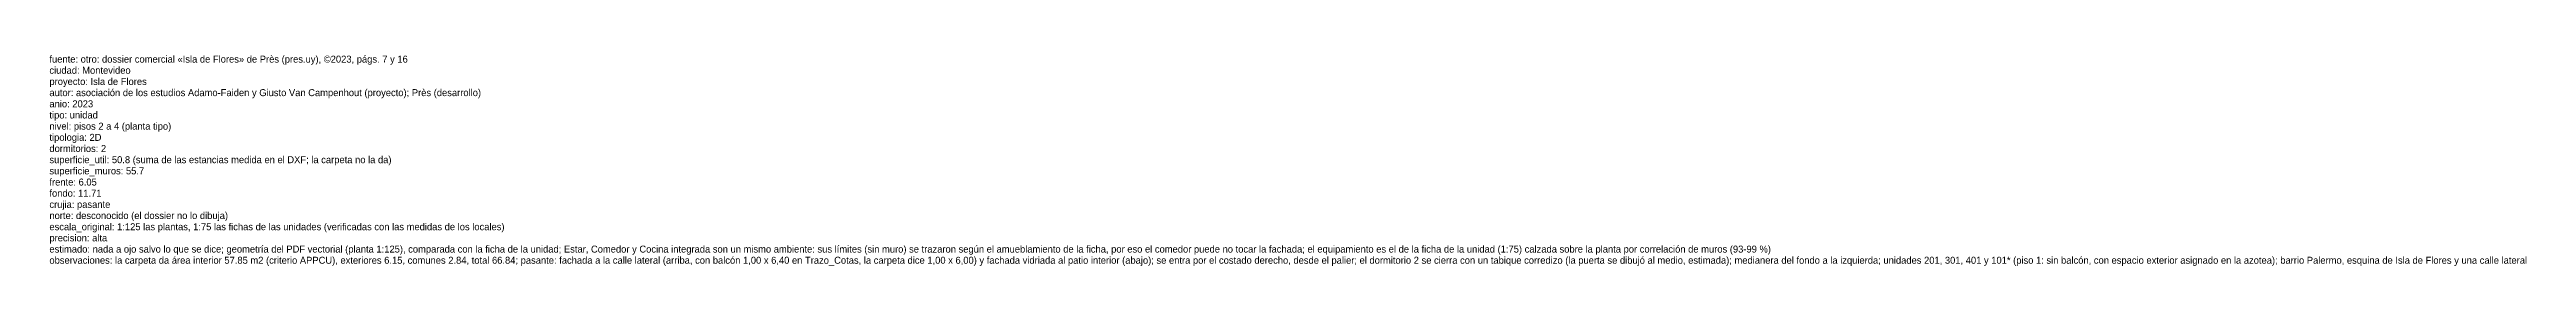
# Model space of a CAD drawing. Header units: metres. Extents: x -0.1 to 95.9, y 0 to 12.7.
# Drawn here: x 7.6 to 95.9, y 4.4 to 12 of the extents above; entities that cross this region are included whole.
import ezdxf

# ---------------------------------------------------------------- set-up
doc = ezdxf.new("R2010")
doc.units = ezdxf.units.M
doc.layers.add('Trazo_Datos', color=7, linetype='Continuous')

msp = doc.modelspace()

# ---------------------------------------------------------------- texts
at = {"layer": 'Trazo_Datos'}
for s, p in [('fuente: otro: dossier comercial «Isla de Flores» de Près (pres.uy), ©2023, págs. 7 y 16', (7.55, 11.71)), ('ciudad: Montevideo', (7.55, 11.31)), ('autor: asociación de los estudios Adamo-Faiden y Giusto Van Campenhout (proyecto); Près (desarrollo)', (7.55, 10.51)), ('proyecto: Isla de Flores', (7.55, 10.91)), ('tipo: unidad', (7.55, 9.71)), ('anio: 2023', (7.55, 10.11)), ('tipologia: 2D', (7.55, 8.91)), ('nivel: pisos 2 a 4 (planta tipo)', (7.55, 9.31)), ('superficie_util: 50.8 (suma de las estancias medida en el DXF; la carpeta no la da)', (7.55, 8.11)), ('superficie_muros: 55.7', (7.55, 7.71)), ('dormitorios: 2', (7.55, 8.51)), ('frente: 6.05', (7.55, 7.31)), ('fondo: 11.71', (7.55, 6.91)), ('crujia: pasante', (7.55, 6.51)), ('norte: desconocido (el dossier no lo dibuja)', (7.55, 6.11)), ('escala_original: 1:125 las plantas, 1:75 las fichas de las unidades (verificadas con las medidas de los locales)', (7.55, 5.71)), ('precision: alta', (7.55, 5.31)), ('estimado: nada a ojo salvo lo que se dice; geometría del PDF vectorial (planta 1:125), comparada con la ficha de la unidad; Estar, Comedor y Cocina integrada son un mismo ambiente: sus límites (sin muro) se trazaron según el amueblamiento de la ficha, por eso el comedor puede no tocar la fachada; el equipamiento es el de la ficha de la unidad (1:75) calzada sobre la planta por correlación de muros (93-99 %)', (7.55, 4.91)), ('observaciones: la carpeta da área interior 57.85 m2 (criterio APPCU), exteriores 6.15, comunes 2.84, total 66.84; pasante: fachada a la calle lateral (arriba, con balcón 1,00 x 6,40 en Trazo_Cotas, la carpeta dice 1,00 x 6,00) y fachada vidriada al patio interior (abajo); se entra por el costado derecho, desde el palier; el dormitorio 2 se cierra con un tabique corredizo (la puerta se dibujó al medio, estimada); medianera del fondo a la izquierda; unidades 201, 301, 401 y 101* (piso 1: sin balcón, con espacio exterior asignado en la azotea); barrio Palermo, esquina de Isla de Flores y una calle lateral', (7.55, 4.51))]:
    msp.add_text(s, height=0.25, dxfattribs=at).set_placement(p)

doc.saveas('drawing.dxf')
